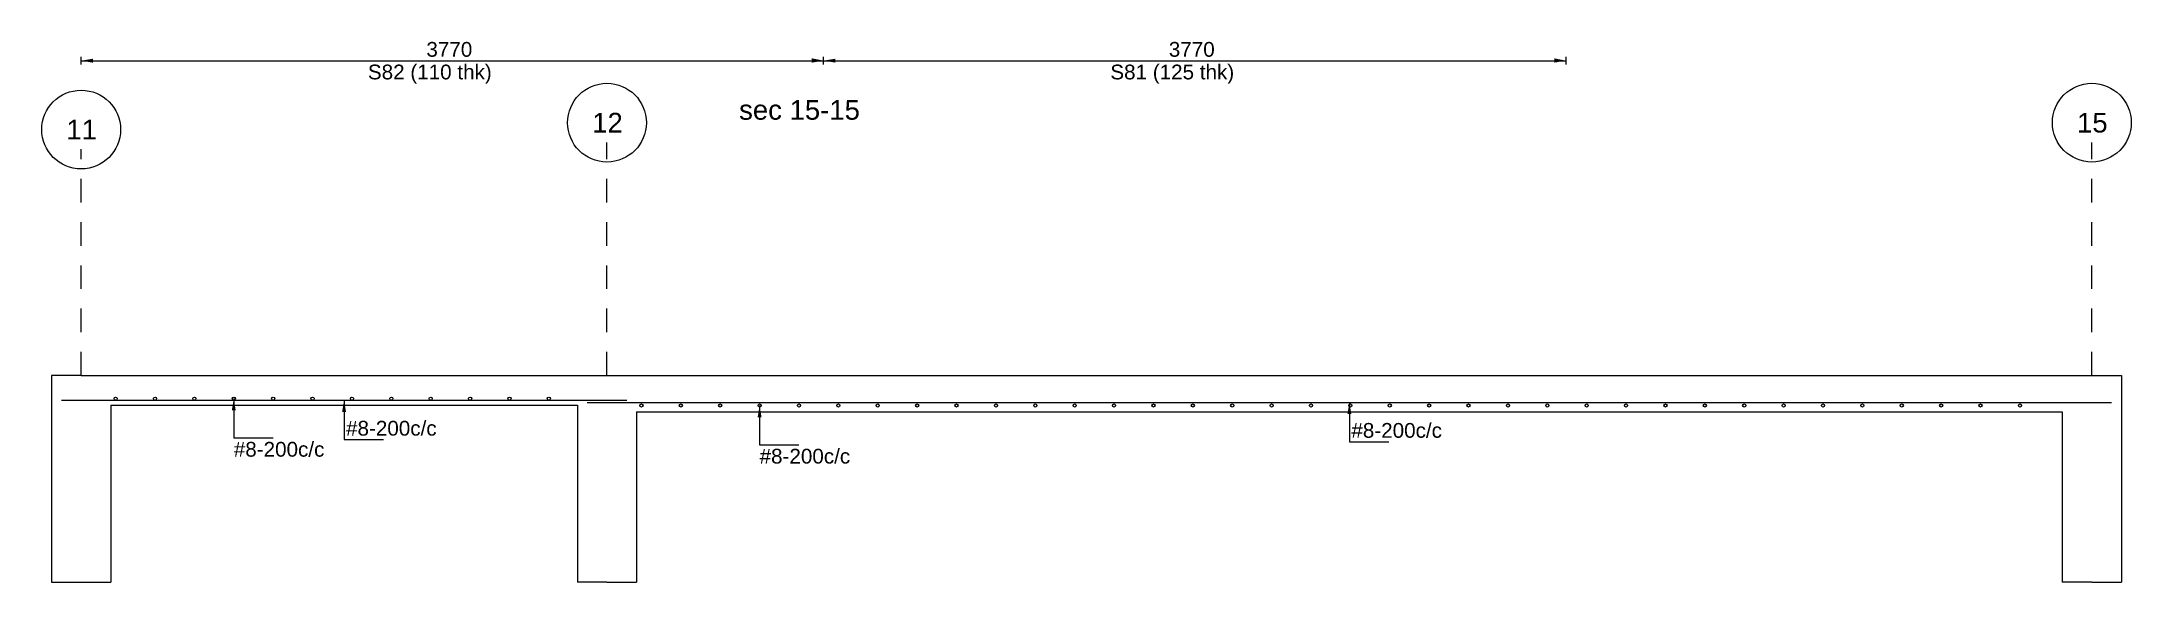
# Model space of a CAD drawing. Extents: x 0 to 119, y -5 to 121.
# Drawn here: x 70.36 to 80.97, y 100.83 to 103.58 of the extents above; entities that cross this region are included whole.
import ezdxf

# ---------------------------------------------------------------- set-up
doc = ezdxf.new("R2010")
doc.units = 0
doc.linetypes.add('ACAD_ISO02W100', pattern=[15, 12, -3])
for name, color, linetype in [('Axisline', 7, 'CONTINUOUS'), ('Axisline_Name', 1, 'CONTINUOUS'), ('Longsection', 2, 'CONTINUOUS'), ('Section_Name', 1, 'CONTINUOUS'), ('Slab_Bottom_Steel_X', 1, 'CONTINUOUS'), ('Slab_Bottom_Steel_Y', 3, 'CONTINUOUS'), ('Slab_ID', 4, 'CONTINUOUS'), ('Span_Dim', 7, 'CONTINUOUS'), ('span_line', 7, 'CONTINUOUS')]:
    doc.layers.add(name, color=color, linetype=linetype)
doc.styles.add('STRUDS_Arial', font='ARIAL.TTF', dxfattribs={"height": 0.04})

msp = doc.modelspace()

# ---------------------------------------------------------------- texts
at = {"layer": 'Axisline_Name', "style": 'STRUDS_Arial'}
for s, p in [('11', (70.483, 103.08)), ('12', (73.153, 103.115)), ('15', (80.693, 103.115))]:
    msp.add_text(s, height=0.1, dxfattribs=at).set_placement(p)
at = {"layer": 'Section_name', "style": 'STRUDS_Arial'}
msp.add_text('sec 15-15', height=0.1, dxfattribs=at).set_placement((73.899, 103.18))
at = {"layer": 'Slab_Bottom_Steel_X', "style": 'STRUDS_Arial'}
for p in [(71.333, 101.468), (74.003, 101.433)]:
    msp.add_text('#8-200c/c', height=0.075, dxfattribs=at).set_placement(p)
at = {"layer": 'Slab_Bottom_Steel_Y', "style": 'STRUDS_Arial'}
for p in [(71.903, 101.575), (77.008, 101.564)]:
    msp.add_text('#8-200c/c', height=0.075, dxfattribs=at).set_placement(p)
at = {"layer": 'Slab_ID', "style": 'STRUDS_Arial'}
for s, p in [('S82 (110 thk)', (72.014, 103.385)), ('S81 (125 thk)', (75.784, 103.385))]:
    msp.add_text(s, height=0.075, dxfattribs=at).set_placement(p)
at = {"layer": 'Span_Dim', "style": 'STRUDS_Arial'}
for p in [(72.311, 103.5), (76.081, 103.5)]:
    msp.add_text('3770', height=0.075, dxfattribs=at).set_placement(p)

# ---------------------------------------------------------------- linework, layer by layer
at = {"layer": 'Axisline', "linetype": 'ACAD_ISO02W100', "ltscale": 0.01}
for p, q in [((70.558, 101.88), (70.558, 103.03)), ((73.228, 101.88), (73.228, 103.065)), ((80.768, 101.88), (80.768, 103.065))]:
    msp.add_line(p, q, dxfattribs=at)
at = {"layer": 'Axisline'}
for centre in [(73.228, 103.165), (80.768, 103.165), (70.558, 103.13)]:
    msp.add_circle(centre, 0.2, dxfattribs=at)
at = {"layer": 'Longsection'}
for p, q in [((70.558, 101.88), (70.408, 101.88)), ((70.408, 101.88), (70.408, 100.83)), ((70.558, 101.88), (73.228, 101.88)), ((73.228, 101.88), (80.768, 101.88)), ((80.768, 101.88), (80.918, 101.88)), ((80.918, 101.88), (80.918, 100.83)), ((70.708, 101.73), (73.078, 101.73)), ((70.708, 101.73), (70.708, 100.83)), ((73.078, 101.73), (73.078, 100.83)), ((73.378, 101.695), (80.618, 101.695)), ((73.378, 101.695), (73.378, 100.83)), ((80.618, 101.695), (80.618, 100.83)), ((70.408, 100.83), (70.558, 100.83)), ((70.558, 100.83), (70.708, 100.83)), ((73.228, 100.83), (73.078, 100.83)), ((73.228, 100.83), (73.378, 100.83)), ((80.768, 100.83), (80.618, 100.83)), ((80.768, 100.83), (80.918, 100.83))]:
    msp.add_line(p, q, dxfattribs=at)
at = {"layer": 'Slab_Bottom_Steel_X'}
for p, q in [((71.333, 101.763), (71.333, 101.563)), ((74.003, 101.728), (74.003, 101.528)), ((71.333, 101.563), (71.533, 101.563)), ((74.003, 101.528), (74.203, 101.528))]:
    msp.add_line(p, q, dxfattribs=at)
for centre in [(70.733, 101.763), (70.933, 101.763), (71.133, 101.763), (71.333, 101.763), (71.533, 101.763), (71.733, 101.763), (71.933, 101.763), (72.133, 101.763), (72.333, 101.763), (72.533, 101.763), (72.733, 101.763), (72.933, 101.763), (73.403, 101.728), (73.603, 101.728), (73.803, 101.728), (74.003, 101.728), (74.203, 101.728), (74.403, 101.728), (74.603, 101.728), (74.803, 101.728), (75.003, 101.728), (75.203, 101.728), (75.403, 101.728), (75.603, 101.728), (75.803, 101.728), (76.003, 101.728), (76.203, 101.728), (76.403, 101.728), (76.603, 101.728), (76.803, 101.728), (77.003, 101.728), (77.203, 101.728), (77.403, 101.728), (77.603, 101.728), (77.8029, 101.728), (78.0029, 101.728), (78.2029, 101.728), (78.4029, 101.728), (78.6029, 101.728), (78.8029, 101.728), (79.0029, 101.728), (79.2029, 101.728), (79.4029, 101.728), (79.6029, 101.728), (79.8029, 101.728), (80.0029, 101.728), (80.2029, 101.728), (80.4029, 101.728)]:
    msp.add_circle(centre, 0.008, dxfattribs=at)
for points in [[(71.333, 101.763), (71.323, 101.703), (71.333, 101.763), (71.343, 101.703)], [(74.003, 101.728), (73.993, 101.668), (74.003, 101.728), (74.013, 101.668)]]:
    msp.add_solid(points, dxfattribs=at)
at = {"layer": 'Slab_Bottom_Steel_Y'}
for p, q in [((70.458, 101.755), (73.328, 101.755)), ((71.893, 101.755), (71.893, 101.555)), ((73.128, 101.744), (80.868, 101.744)), ((76.998, 101.744), (76.998, 101.544)), ((71.893, 101.555), (72.093, 101.555)), ((76.998, 101.544), (77.198, 101.544))]:
    msp.add_line(p, q, dxfattribs=at)
for points in [[(71.893, 101.755), (71.883, 101.695), (71.893, 101.755), (71.903, 101.695)], [(76.998, 101.744), (76.988, 101.684), (76.998, 101.744), (77.008, 101.684)]]:
    msp.add_solid(points, dxfattribs=at)
at = {"layer": 'Span_Line'}
for p, q in [((70.558, 103.46), (70.558, 103.5)), ((70.558, 103.48), (74.328, 103.48)), ((74.328, 103.46), (74.328, 103.5)), ((74.328, 103.46), (74.328, 103.5)), ((74.328, 103.48), (78.098, 103.48)), ((78.098, 103.46), (78.098, 103.5))]:
    msp.add_line(p, q, dxfattribs=at)
for points in [[(70.558, 103.48), (70.618, 103.49), (70.558, 103.48), (70.618, 103.47)], [(74.328, 103.48), (74.268, 103.492), (74.328, 103.48), (74.268, 103.47)], [(74.328, 103.48), (74.388, 103.49), (74.328, 103.48), (74.388, 103.47)], [(78.098, 103.48), (78.038, 103.492), (78.098, 103.48), (78.038, 103.47)]]:
    msp.add_solid(points, dxfattribs=at)

msp.set_redraw_order([(e.dxf.handle, doc.entitydb.next_handle()) for e in msp.query("TEXT MTEXT ATTDEF DIMENSION ARC_DIMENSION")])  # texts and dimensions are drawn at this point

doc.saveas('drawing.dxf')
